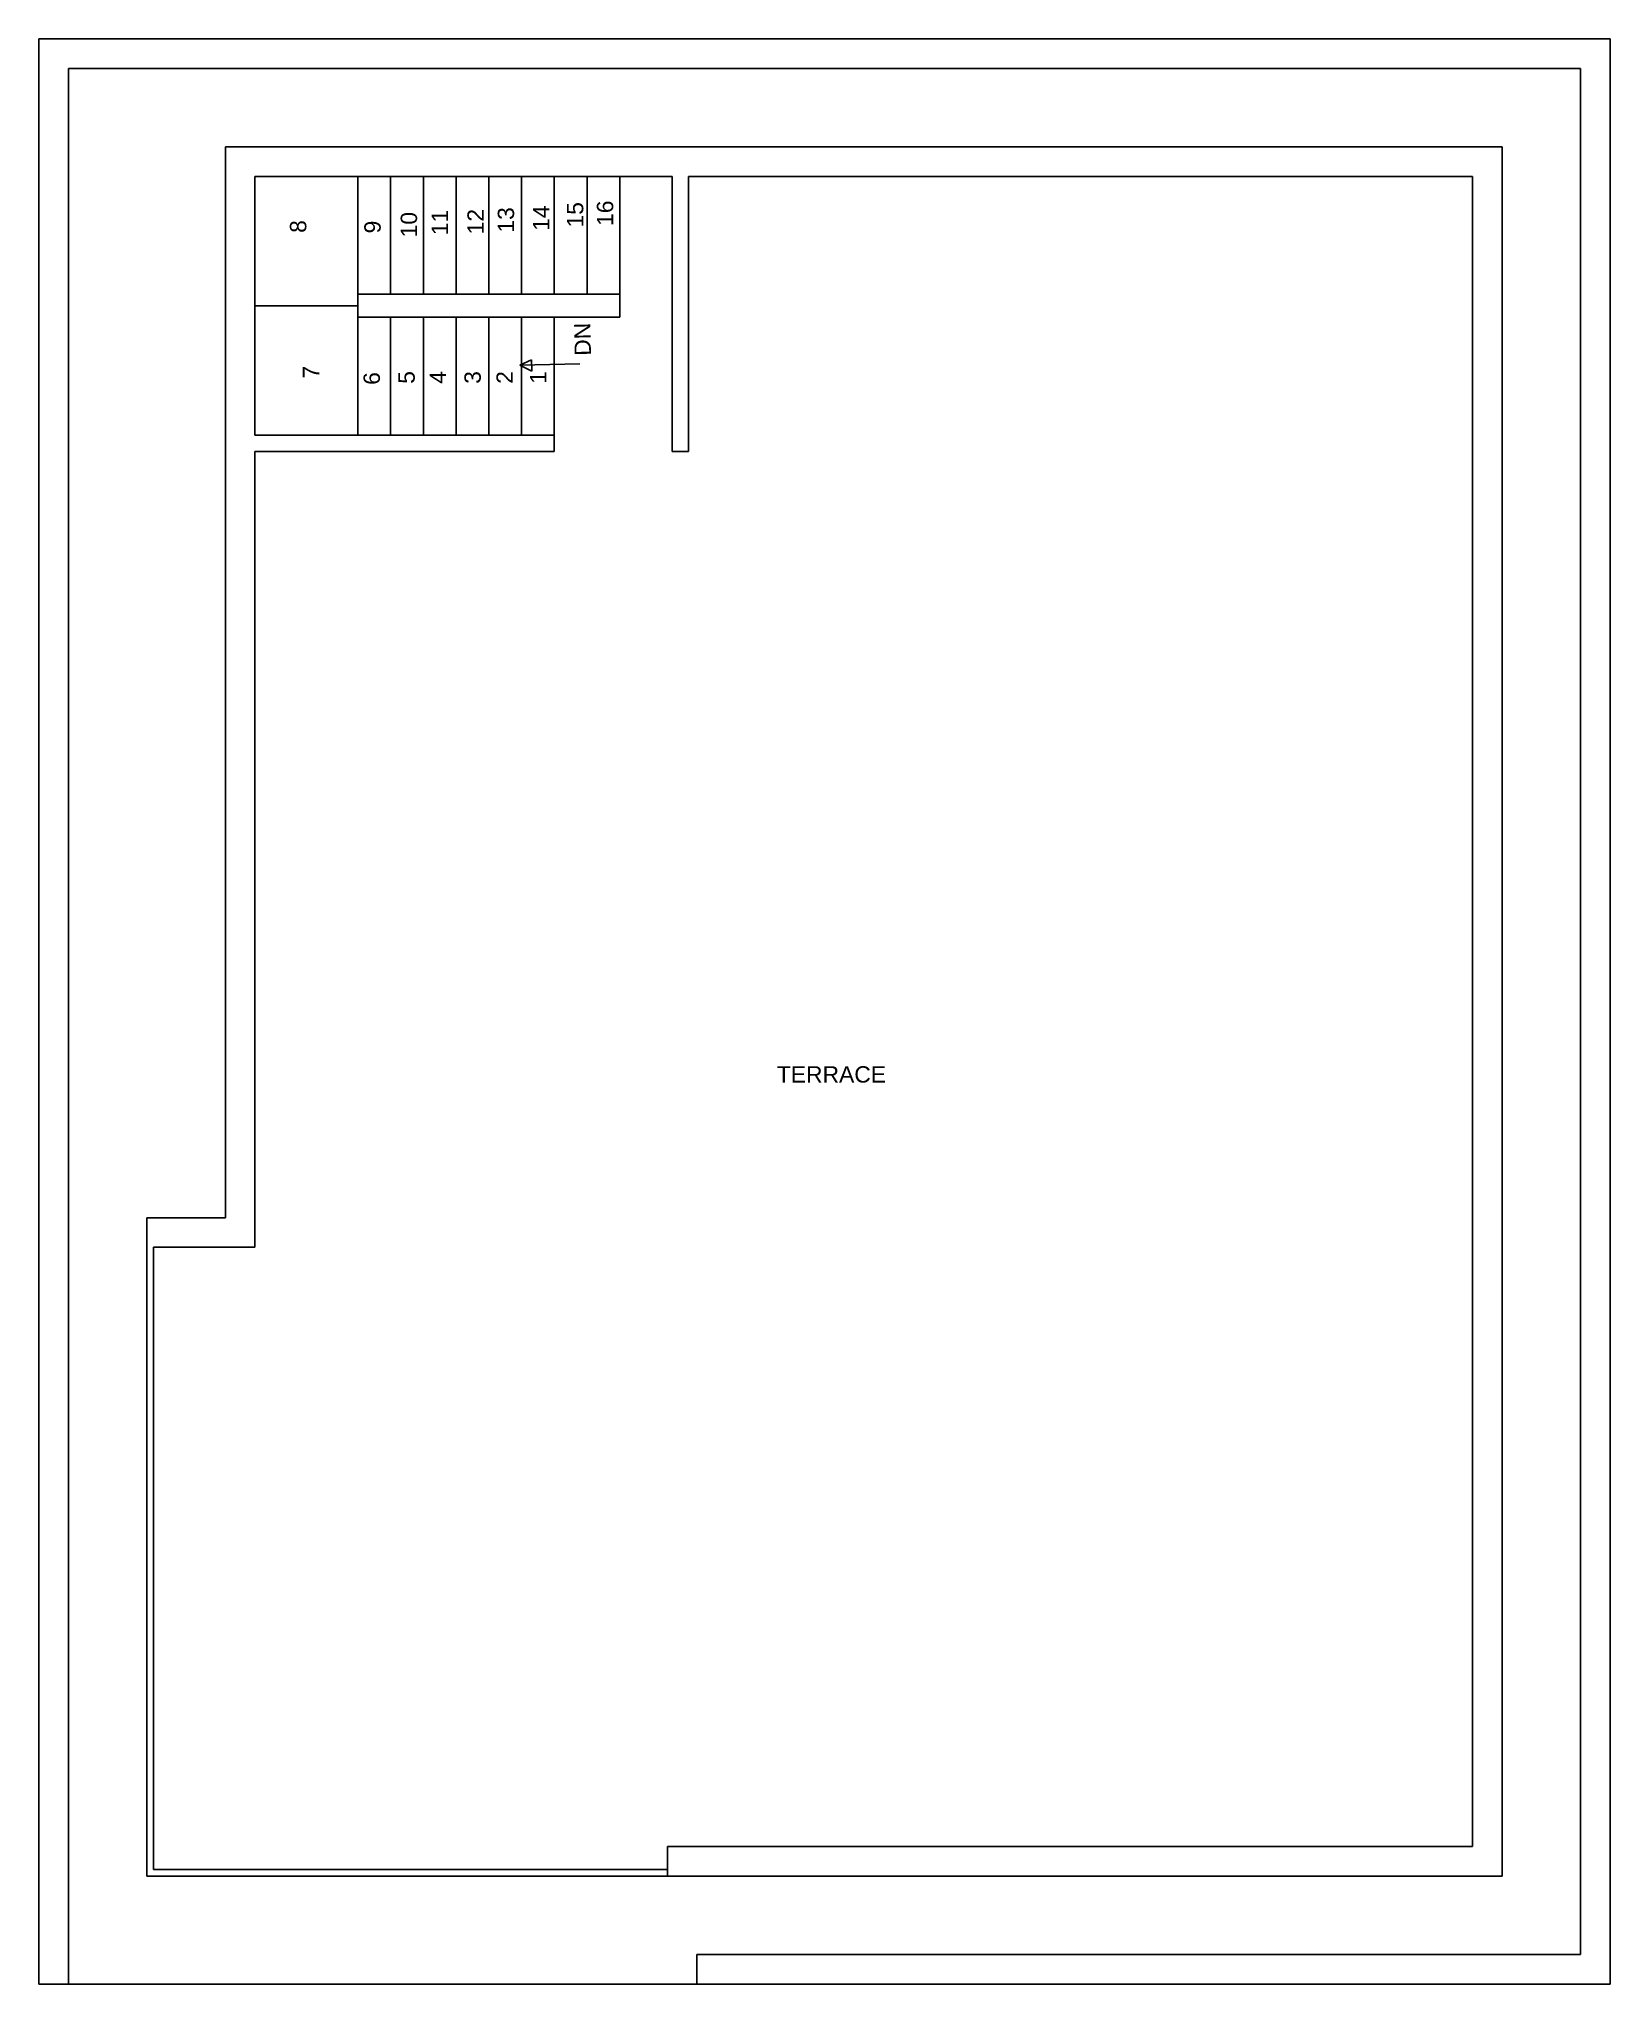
# Model space of a CAD drawing. Header units: inches. Extents: x 24 to 1804, y 5 to 599.
# Drawn here: x 1324 to 1804, y 5 to 599 of the extents above; entities that cross this region are included whole.
import ezdxf

# ---------------------------------------------------------------- set-up
doc = ezdxf.new("R2010")
doc.units = ezdxf.units.IN
doc.header["$MEASUREMENT"] = 0
for name, color, linetype in [('BathRoom1', 7, 'Continuous'), ('Boundary', 7, 'Continuous'), ('Staircase', 7, 'Continuous')]:
    doc.layers.add(name, color=color, linetype=linetype)
doc.layers.add('Terrace', color=7, linetype='Continuous', plot=False)
doc.styles.get("Standard").update_dxf_attribs({"font": 'arial.ttf'})

msp = doc.modelspace()

# ---------------------------------------------------------------- texts
at = {"layer": 'BathRoom1', "insert": (1549.74, 284.88), "char_height": 5, "width": 33.8009, "attachment_point": 1}
msp.add_mtext('TERRACE', dxfattribs=at)
at = {"layer": 'Staircase', "char_height": 5}
for s, insert, width, attachment_point, rotation in [('13', (1469.55, 539.42), 33.9424, 7, 90), ('14', (1480.25, 539.96), 33.9424, 7, 90), ('15', (1490.69, 540.98), 33.9424, 7, 90), ('16', (1499.84, 541.47), 33.9424, 7, 90), ('8', (1401, 543.24), 33.9424, 3, 90), ('9', (1423.72, 543.07), 33.9424, 3, 90), ('10', (1439.9, 537.97), 33.9424, 7, 90), ('11', (1449.29, 538.63), 33.9424, 7, 90), ('12', (1460.21, 538.89), 33.9424, 7, 90), ('DN', (1488, 501.75), 33.9424, 1, 91.44586), ('7', (1404.93, 494.86), 50.5886, 1, 90), ('6', (1423.49, 492.94), 33.9424, 1, 90), ('5', (1434.12, 493.26), 33.9424, 1, 90), ('4', (1443.71, 493.26), 33.9424, 1, 90), ('3', (1454.3, 493.26), 33.9424, 1, 90), ('2', (1464.09, 493.26), 33.9424, 1, 90), ('1', (1474.34, 493.26), 33.9424, 1, 90)]:
    msp.add_mtext(s, dxfattribs=dict(at, insert=insert, width=width, attachment_point=attachment_point, rotation=rotation))

# ---------------------------------------------------------------- linework, layer by layer
msp.add_line((1762.31, 229.59), (1762.31, 46.59))
at = {"layer": 'Boundary'}
for p, q in [((1324.31, 4.59), (1324.31, 598.59)), ((1324.31, 598.59), (1804.31, 598.59)), ((1804.31, 598.59), (1804.31, 4.59)), ((1333.31, 4.59), (1333.31, 589.59)), ((1333.31, 589.59), (1795.31, 589.59)), ((1795.31, 589.59), (1795.31, 13.59)), ((1381.31, 238.59), (1381.31, 565.59)), ((1381.31, 565.59), (1771.31, 565.59)), ((1771.31, 565.59), (1771.31, 37.59)), ((1381.31, 238.59), (1357.31, 238.59)), ((1771.31, 37.59), (1357.31, 37.59)), ((1525.31, 4.59), (1525.31, 13.59)), ((1795.31, 13.59), (1525.31, 13.59)), ((1804.31, 4.59), (1324.31, 4.59))]:
    msp.add_line(p, q, dxfattribs=at)
at = {"layer": 'Staircase'}
for p, q in [((1390.31, 477.59), (1390.31, 556.59)), ((1390.31, 556.59), (1517.76, 556.59)), ((1421.76, 477.59), (1421.76, 556.59)), ((1431.76, 520.59), (1431.76, 556.59)), ((1441.76, 520.59), (1441.76, 556.59)), ((1451.76, 520.59), (1451.76, 556.59)), ((1461.76, 520.59), (1461.76, 556.59)), ((1471.76, 520.59), (1471.76, 556.59)), ((1481.76, 520.59), (1481.76, 556.59)), ((1491.76, 520.59), (1491.76, 556.59)), ((1501.76, 520.59), (1501.76, 556.59)), ((1517.76, 556.59), (1517.76, 472.59)), ((1421.76, 517.09), (1390.31, 517.09)), ((1421.76, 520.59), (1501.76, 520.59)), ((1501.76, 513.59), (1501.76, 520.59)), ((1481.76, 513.59), (1421.76, 513.59)), ((1431.76, 477.59), (1431.76, 513.59)), ((1431.76, 477.59), (1431.76, 513.59)), ((1441.76, 477.59), (1441.76, 513.59)), ((1441.76, 477.59), (1441.76, 513.59)), ((1451.76, 477.59), (1451.76, 513.59)), ((1451.76, 477.59), (1451.76, 513.59)), ((1461.76, 477.59), (1461.76, 513.59)), ((1461.76, 477.59), (1461.76, 513.59)), ((1471.76, 477.59), (1471.76, 513.59)), ((1471.76, 477.59), (1471.76, 513.59)), ((1481.76, 477.59), (1481.76, 513.59)), ((1481.76, 477.59), (1481.76, 513.59)), ((1481.76, 513.59), (1501.76, 513.59)), ((1471.28, 498.91), (1474.78, 500.59)), ((1471.28, 498.91), (1489.58, 499.37)), ((1474.87, 497.1), (1474.78, 500.59)), ((1471.28, 498.91), (1474.87, 497.1)), ((1481.76, 477.59), (1390.31, 477.59)), ((1481.76, 477.59), (1481.76, 472.59))]:
    msp.add_line(p, q, dxfattribs=at)
at = {"layer": 'Terrace'}
for p, q in [((1522.76, 556.59), (1762.31, 556.59)), ((1522.76, 556.59), (1522.76, 472.59)), ((1762.31, 556.59), (1762.31, 46.59)), ((1481.76, 472.59), (1390.31, 472.59)), ((1390.31, 229.59), (1390.31, 472.59)), ((1517.76, 472.59), (1522.76, 472.59)), ((1357.31, 37.59), (1357.31, 238.59)), ((1359.31, 39.59), (1359.31, 229.59)), ((1359.31, 229.59), (1390.31, 229.59)), ((1762.31, 46.59), (1516.31, 46.59)), ((1516.31, 37.59), (1516.31, 46.59)), ((1516.31, 39.59), (1359.31, 39.59))]:
    msp.add_line(p, q, dxfattribs=at)

msp.set_redraw_order([(e.dxf.handle, doc.entitydb.next_handle()) for e in msp.query("TEXT MTEXT ATTDEF DIMENSION ARC_DIMENSION")])  # texts and dimensions are drawn at this point

doc.saveas('drawing.dxf')
